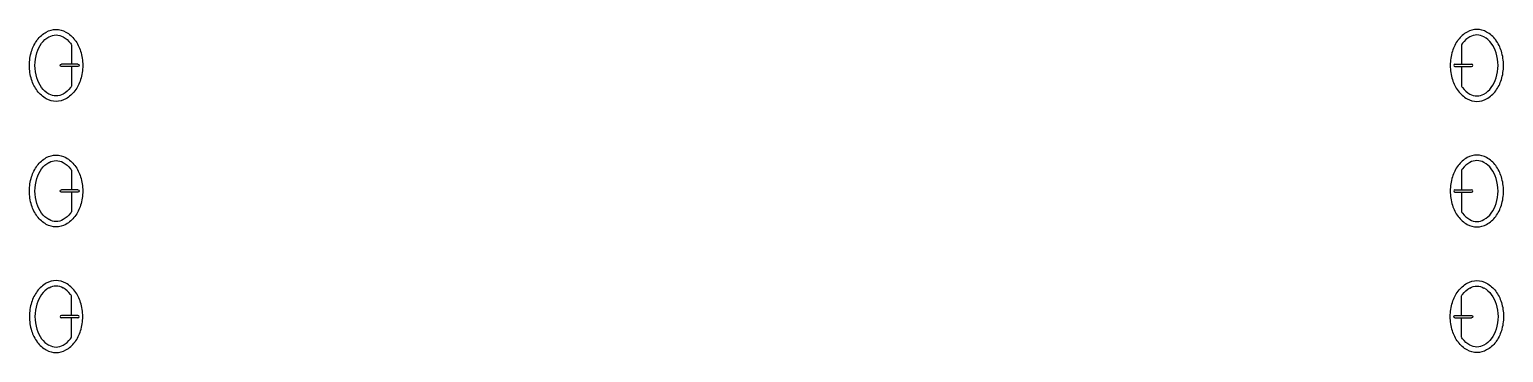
# Model space of a CAD drawing. Header units: inches. Extents: x 14.7 to 44.3, y -33.2 to 26.
# Drawn here: x 23.63 to 41.24, y 22.12 to 25.98 of the extents above; entities that cross this region are included whole.
import ezdxf

# ---------------------------------------------------------------- set-up
doc = ezdxf.new("R2010")
doc.units = ezdxf.units.IN
doc.header["$MEASUREMENT"] = 0
doc.layers.add('Arquitetura', color=252, linetype='Continuous')

# ---------------------------------------------------------------- blocks, each defined once
blk = doc.blocks.new('CUBAB2')
for p, q in [((0.0666, 0.1231), (0.0666, 0.0077)), ((0.0281, 0.0077), (0.1266, 0.0077)), ((0.0281, -0.007), (0.1266, -0.007)), ((0.0666, -0.007), (0.0666, -0.1231))]:
    blk.add_line(p, q)
for centre, radius, start, end in [((0.1846, 0.0494), 0.1718, 119.19238, 143.44753), ((0.159, 0.0951), 0.1194, 90, 119.19238), ((0.159, 0.0951), 0.0866, 90, 119.19238), ((0.159, 0.0951), 0.1194, 60.80762, 90), ((0.159, 0.0951), 0.0866, 60.80762, 90), ((0.1335, 0.0494), 0.1718, 36.55247, 60.80762), ((0.2248, 0.0195), 0.2219, 143.44753, 162.92883), ((0.2248, 0.0195), 0.1891, 143.44753, 146.77962), ((0.1846, 0.0494), 0.139, 119.19238, 143.44753), ((0.1335, 0.0494), 0.139, 36.55247, 60.80762), ((0.0932, 0.0195), 0.1891, 17.07117, 36.55247), ((0.0932, 0.0195), 0.2219, 17.07117, 36.55247), ((0.2883, 0), 0.2883, 162.92883, 180), ((0.2883, 0), 0.2883, 180, 197.07117), ((0.0281, 0.0003), 0.00737, 90, 270), ((0.1266, 0.0003), 0.00737, 270, 90), ((0.0297, 0), 0.2555, 360, 17.07117), ((0.0297, 0), 0.2883, 360, 17.07117), ((0.0297, 0), 0.2883, 342.92883, 360), ((0.2248, -0.0195), 0.2219, 197.07117, 216.55247), ((0.0932, -0.0195), 0.1891, 323.44753, 342.92883), ((0.0932, -0.0195), 0.2219, 323.44753, 342.92883), ((0.0297, 0), 0.2555, 342.92883, 0), ((0.1846, -0.0494), 0.1718, 216.55247, 240.80762), ((0.2248, -0.0195), 0.1891, 213.22038, 216.55247), ((0.1846, -0.0494), 0.139, 216.55247, 240.80762), ((0.159, -0.0951), 0.0866, 240.80762, 270), ((0.159, -0.0951), 0.0866, 270, 299.19238), ((0.1335, -0.0494), 0.139, 299.19238, 323.44753), ((0.1335, -0.0494), 0.1718, 299.19238, 323.44753), ((0.159, -0.0951), 0.1194, 240.80762, 270), ((0.159, -0.0951), 0.1194, 270, 299.19238)]:
    blk.add_arc(centre, radius, start, end)

msp = doc.modelspace()

# ---------------------------------------------------------------- block references
at = {"layer": 'Arquitetura', "yscale": 2, "zscale": 2}
for p, xscale, rotation in [((24.268, 25.552), -2, 359.9999999999991), ((24.268, 24.052), -2, 359.9999999999991), ((24.268, 22.553), 2, 179.9999999999991), ((40.603, 22.553), -2, 180)]:
    msp.add_blockref('CUBAB2', p, dxfattribs=dict(at, xscale=xscale, rotation=rotation))
at = {"layer": 'Arquitetura', "xscale": 2, "yscale": 2, "zscale": 2}
for p in [(40.603, 25.552), (40.603, 24.052)]:
    msp.add_blockref('CUBAB2', p, dxfattribs=at)

doc.saveas('drawing.dxf')
